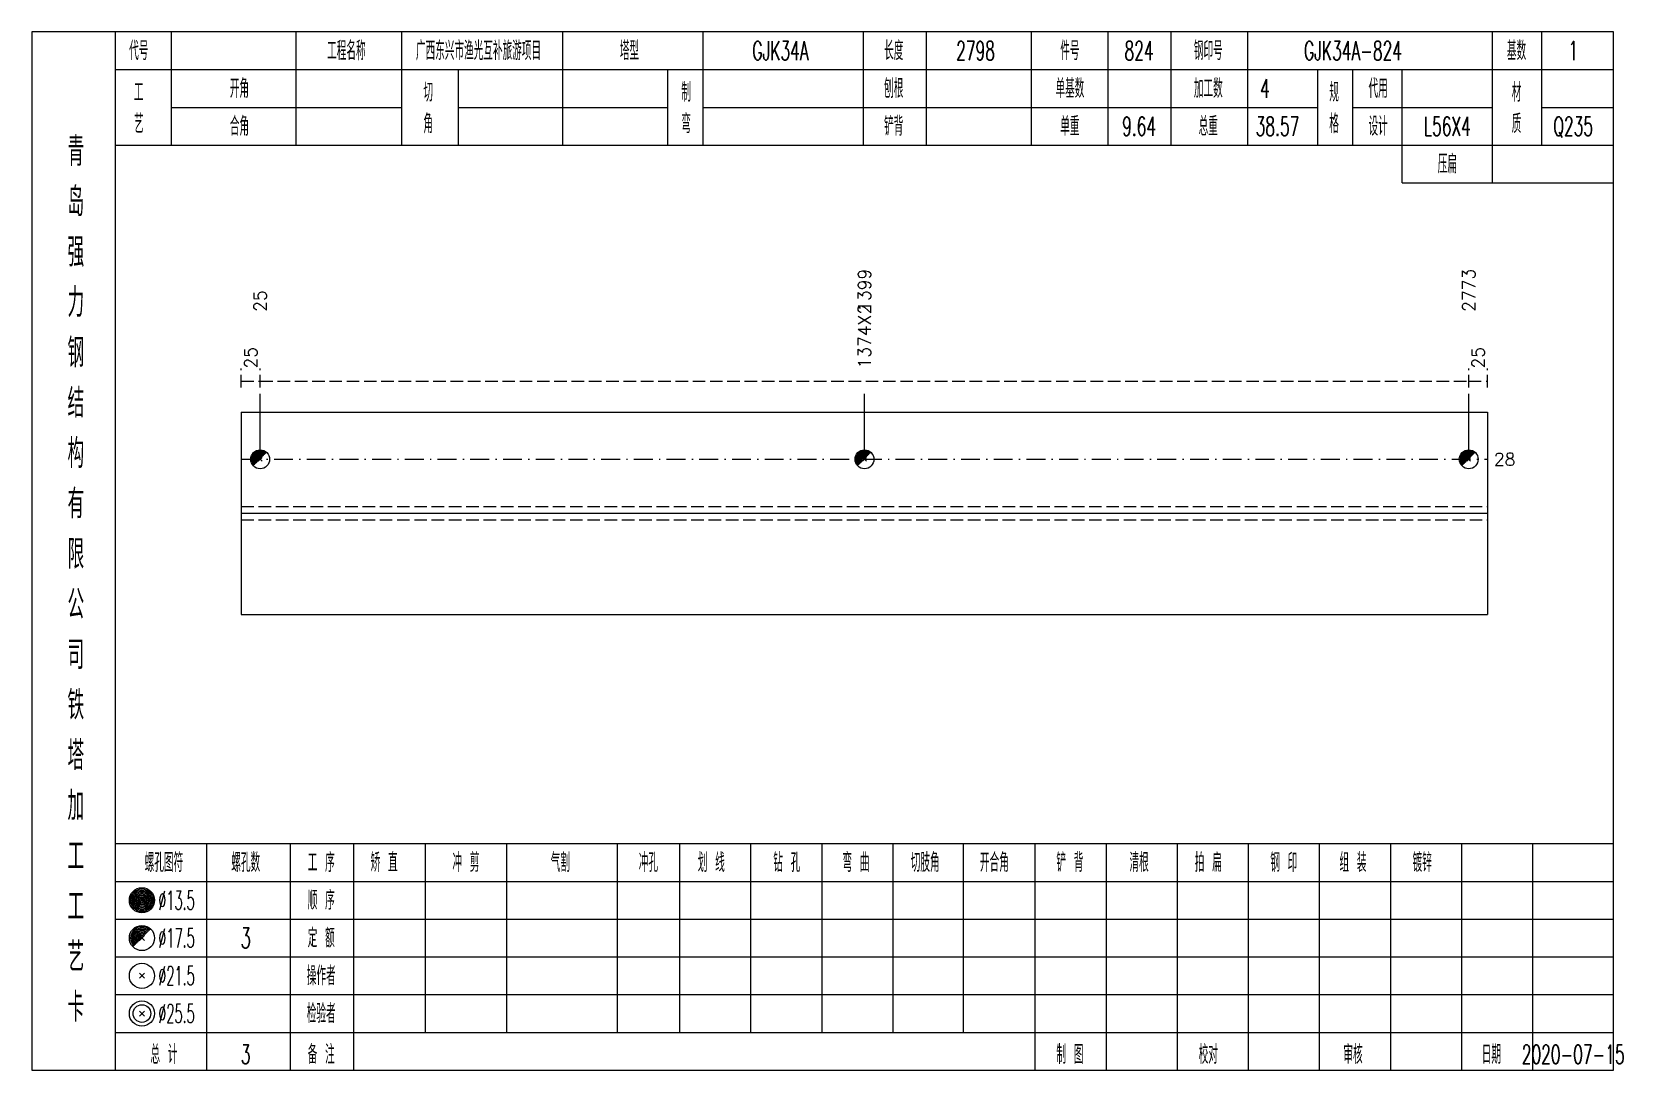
# Model space of a CAD drawing. Extents: x 0 to 2606, y -377 to 6479.
# Drawn here: x 1045.6 to 1298.5, y 2800 to 2965 of the extents above; entities that cross this region are included whole.
import ezdxf
from ezdxf.enums import TextEntityAlignment as Align

# ---------------------------------------------------------------- set-up
doc = ezdxf.new("R2010")
doc.units = 0
doc.header["$MEASUREMENT"] = 0
doc.linetypes.add('一点画线', pattern=[5.2, 3, -1, 0.2, -1])
doc.linetypes.add('虚线', pattern=[2.75, 2, -0.75])
doc.layers.get('0').update_dxf_attribs({"linetype": 'CONTINUOUS', "lineweight": 25})
doc.layers.add('1', color=7, linetype='CONTINUOUS', lineweight=25)
doc.layers.add('4', color=7, linetype='CONTINUOUS', lineweight=25)
doc.styles.get("Standard").update_dxf_attribs({"font": 'simplex.shx', "width": 0.7, "height": 3, "bigfont": 'gbhzfs.shx'})

msp = doc.modelspace()

# ---------------------------------------------------------------- texts
at = {"color": 7, "linetype": 'Continuous', "lineweight": 13}
for s, p in [('1399', (1177.95, 2920.5)), ('2773', (1274, 2920.5)), ('25', (1081.9, 2920.5))]:
    msp.add_text(s, height=2, rotation=90, dxfattribs=at).set_placement(p, align=Align.MIDDLE_LEFT)
at = {"color": 8, "linetype": 'Continuous', "lineweight": 9}
for s, p in [('1374X2', (1177.95, 2911.5)), ('25', (1080.4, 2911.5)), ('25', (1275.5, 2911.5))]:
    msp.add_text(s, height=2, rotation=90, dxfattribs=at).set_placement(p, align=Align.MIDDLE_LEFT)
at = {"color": 7, "linetype": 'Continuous', "lineweight": 13}
msp.add_text('28', height=2, dxfattribs=at).set_placement((1278, 2897.07), align=Align.MIDDLE_LEFT)
at = {"layer": '4', "color": 1, "linetype": 'Continuous', "lineweight": 13}
for s, height, width, p in [('代号', 3, 0.6, (1062.6, 2962)), ('工程名称', 3, 0.6, (1095.6, 2962)), ('广西东兴市渔光互补旅游项目', 3, 0.6, (1116.6, 2962)), ('塔型', 3, 0.6, (1140.6, 2962)), ('GJK34A', 3, 0.6, (1164.6, 2962)), ('长度', 3, 0.6, (1182.6, 2962)), ('2798', 3, 0.6, (1195.6, 2962)), ('件号', 3, 0.6, (1210.6, 2962)), ('824', 3, 0.6, (1221.6, 2962)), ('钢印号', 3, 0.6, (1232.6, 2962)), ('GJK34A-824', 3, 0.6, (1255.6, 2962)), ('基数', 3, 0.6, (1281.6, 2962)), ('1', 3, 0.6, (1290.6, 2962)), ('开角', 3, 0.6, (1078.6, 2956)), ('切', 3, 0.6, (1108.6, 2955.4)), ('制', 3, 0.6, (1149.6, 2955.4)), ('刨根', 3, 0.6, (1182.6, 2956)), ('单基数', 3, 0.6, (1210.6, 2956)), ('加工数', 3, 0.6, (1232.6, 2956)), ('4', 3, 0.6, (1241.6, 2956)), ('规', 3, 0.6, (1252.6, 2955.4)), ('代用', 3, 0.6, (1259.6, 2956)), ('材', 3, 0.6, (1281.6, 2955.4)), ('工', 3, 0.6, (1062.6, 2955.4)), ('艺', 3, 0.6, (1062.6, 2950.4)), ('角', 3, 0.6, (1108.6, 2950.4)), ('弯', 3, 0.6, (1149.6, 2950.4)), ('格', 3, 0.6, (1252.6, 2950.4)), ('质', 3, 0.6, (1281.6, 2950.4)), ('合角', 3, 0.6, (1078.6, 2950)), ('铲背', 3, 0.6, (1182.6, 2950)), ('单重', 3, 0.6, (1210.6, 2950)), ('9.64', 3, 0.6, (1221.6, 2950)), ('总重', 3, 0.6, (1232.6, 2950)), ('38.57', 3, 0.6, (1243.6, 2950)), ('设计', 3, 0.6, (1259.6, 2950)), ('L56X4', 3, 0.6, (1270.6, 2950)), ('Q235', 3, 0.6, (1290.6, 2950)), ('青', 4.6, 0.8, (1052.6, 2946)), ('压扁', 3, 0.6, (1270.6, 2944)), ('岛', 4.6, 0.8, (1052.6, 2938)), ('强', 4.6, 0.8, (1052.6, 2930)), ('力', 4.6, 0.8, (1052.6, 2922)), ('钢', 4.6, 0.8, (1052.6, 2914)), ('结', 4.6, 0.8, (1052.6, 2906)), ('构', 4.6, 0.8, (1052.6, 2898)), ('有', 4.6, 0.8, (1052.6, 2890)), ('限', 4.6, 0.8, (1052.6, 2882)), ('公', 4.6, 0.8, (1052.6, 2874)), ('司', 4.6, 0.8, (1052.6, 2866)), ('铁', 4.6, 0.8, (1052.6, 2858)), ('塔', 4.6, 0.8, (1052.6, 2850)), ('加', 4.6, 0.8, (1052.6, 2842)), ('工', 4.6, 0.8, (1052.6, 2834)), ('螺孔图符', 3, 0.6, (1066.6, 2833)), ('螺孔数', 3, 0.6, (1079.6, 2833)), ('工 序', 3, 0.6, (1091.6, 2833)), ('矫 直', 3, 0.6, (1101.6, 2833)), ('冲 剪', 3, 0.6, (1114.6, 2833)), ('气割', 3, 0.6, (1129.6, 2833)), ('冲孔', 3, 0.6, (1143.6, 2833)), ('划 线', 3, 0.6, (1153.6, 2833)), ('钻 孔', 3, 0.6, (1165.6, 2833)), ('弯 曲', 3, 0.6, (1176.6, 2833)), ('切肢角', 3, 0.6, (1187.6, 2833)), ('开合角', 3, 0.6, (1198.6, 2833)), ('铲 背', 3, 0.6, (1210.6, 2833)), ('清根', 3, 0.6, (1221.6, 2833)), ('拍 扁', 3, 0.6, (1232.6, 2833)), ('钢 印', 3, 0.6, (1244.6, 2833)), ('组 装', 3, 0.6, (1255.6, 2833)), ('镀锌', 3, 0.6, (1266.6, 2833)), ('工', 4.6, 0.8, (1052.6, 2826)), ('%%C13.5', 3, 0.5, (1068.6, 2827)), ('顺 序', 3, 0.6, (1091.6, 2827)), ('艺', 4.6, 0.8, (1052.6, 2818)), ('%%C17.5', 3, 0.5, (1068.6, 2821)), ('3', 3.2, 0.6, (1079.6, 2821)), ('定 额', 3, 0.6, (1091.6, 2821)), ('%%C21.5', 3, 0.5, (1068.6, 2815)), ('操作者', 3, 0.6, (1091.6, 2815)), ('卡', 4.6, 0.8, (1052.6, 2810)), ('%%C25.5', 3, 0.5, (1068.6, 2809)), ('检验者', 3, 0.6, (1091.6, 2809)), ('总 计', 3, 0.6, (1066.6, 2802.5)), ('3', 3, 0.6, (1079.6, 2802.5)), ('备 注', 3, 0.6, (1091.6, 2802.5)), ('制 图', 3, 0.6, (1210.6, 2802.5)), ('校对', 3, 0.6, (1232.6, 2802.5)), ('审核', 3, 0.6, (1255.6, 2802.5)), ('日期', 3, 0.6, (1277.6, 2802.5)), ('2020-07-15', 3, 0.6, (1290.6, 2802.5))]:
    msp.add_text(s, height=height, dxfattribs=dict(at, width=width)).set_placement(p, align=Align.MIDDLE_CENTER)

# ---------------------------------------------------------------- linework, layer by layer
at = {"color": 8, "linetype": '虚线', "lineweight": 9}
for p, q in [((1078.9, 2908.5), (1078.9, 2911.5)), ((1081.9, 2908.5), (1081.9, 2911.5)), ((1081.9, 2908.5), (1081.9, 2911.5)), ((1274, 2908.5), (1274, 2911.5)), ((1274, 2908.5), (1274, 2911.5)), ((1277, 2908.5), (1277, 2911.5)), ((1078.9, 2909.5), (1081.9, 2909.5)), ((1081.9, 2909.5), (1274, 2909.5)), ((1274, 2909.5), (1277, 2909.5))]:
    msp.add_line(p, q, dxfattribs=at)
at = {"color": 7, "linetype": 'Continuous', "lineweight": 13}
for p, q in [((1081.9, 2897.07), (1081.9, 2907.5)), ((1177.95, 2897.07), (1177.95, 2907.5)), ((1274, 2897.07), (1274, 2907.5))]:
    msp.add_line(p, q, dxfattribs=at)
at = {"color": 7, "linetype": 'Continuous', "lineweight": 18}
for p, q in [((1078.9, 2904.57), (1078.9, 2872.43)), ((1078.9, 2904.57), (1277, 2904.57)), ((1277, 2904.57), (1277, 2872.43)), ((1078.9, 2888.5), (1277, 2888.5))]:
    msp.add_line(p, q, dxfattribs=at)
at = {"color": 3, "linetype": '一点画线', "lineweight": 13}
msp.add_line((1078.9, 2897.07), (1277, 2897.07), dxfattribs=at)
at = {"color": 7, "linetype": 'Continuous', "lineweight": 0}
for p, q in [((1081.6, 2896.77), (1082.2, 2897.37)), ((1081.6, 2897.37), (1082.2, 2896.77)), ((1177.65, 2896.77), (1178.25, 2897.37)), ((1177.65, 2897.37), (1178.25, 2896.77)), ((1273.7, 2896.77), (1274.3, 2897.37)), ((1273.7, 2897.37), (1274.3, 2896.77))]:
    msp.add_line(p, q, dxfattribs=at)
at = {"color": 1, "linetype": '虚线', "lineweight": 18}
for p, q in [((1078.9, 2889.57), (1277, 2889.57)), ((1078.9, 2887.43), (1277, 2887.43))]:
    msp.add_line(p, q, dxfattribs=at)
at = {"color": 7, "linetype": 'Continuous', "lineweight": 13}
for centre in [(1081.9, 2897.07), (1177.95, 2897.07), (1274, 2897.07)]:
    msp.add_circle(centre, 1.5, dxfattribs=at)
for centre, radius in [((1081.9, 2897.07), 1.35), ((1081.9, 2897.07), 1.2), ((1081.9, 2897.07), 1.05), ((1081.9, 2897.07), 0.9), ((1081.9, 2897.07), 0.75), ((1081.9, 2897.07), 0.6), ((1081.9, 2897.07), 0.45), ((1081.9, 2897.07), 0.3), ((1081.9, 2897.07), 0.15), ((1177.95, 2897.07), 1.35), ((1177.95, 2897.07), 1.2), ((1177.95, 2897.07), 1.05), ((1177.95, 2897.07), 0.9), ((1177.95, 2897.07), 0.75), ((1177.95, 2897.07), 0.6), ((1177.95, 2897.07), 0.45), ((1177.95, 2897.07), 0.3), ((1177.95, 2897.07), 0.15), ((1274, 2897.07), 1.35), ((1274, 2897.07), 1.2), ((1274, 2897.07), 1.05), ((1274, 2897.07), 0.9), ((1274, 2897.07), 0.75), ((1274, 2897.07), 0.6), ((1274, 2897.07), 0.45), ((1274, 2897.07), 0.3), ((1274, 2897.07), 0.15)]:
    msp.add_arc(centre, radius, 45, 225, dxfattribs=at)
at = {"layer": '1', "color": 7, "linetype": 'Continuous', "lineweight": 18}
msp.add_line((1078.9, 2872.43), (1277, 2872.43), dxfattribs=at)
at = {"layer": '4', "color": 1, "linetype": 'Continuous', "lineweight": 18}
for p, q in [((1058.9, 2800), (1058.9, 2965)), ((1067.8, 2947), (1067.8, 2965)), ((1087.6, 2947), (1087.6, 2965)), ((1104.4, 2947), (1104.4, 2965)), ((1130, 2947), (1130, 2965)), ((1152.3, 2947), (1152.3, 2965)), ((1177.8, 2947), (1177.8, 2965)), ((1187.8, 2947), (1187.8, 2965)), ((1204.5, 2947), (1204.5, 2965)), ((1216.7, 2947), (1216.7, 2965)), ((1226.7, 2947), (1226.7, 2965)), ((1238.9, 2947), (1238.9, 2965)), ((1277.8, 2941), (1277.8, 2965)), ((1285.6, 2947), (1285.6, 2965)), ((1058.9, 2959), (1297, 2959)), ((1113.4, 2947), (1113.4, 2959)), ((1146.7, 2947), (1146.7, 2959)), ((1250, 2947), (1250, 2959)), ((1255.6, 2947), (1255.6, 2959)), ((1263.4, 2941), (1263.4, 2959)), ((1067.8, 2953), (1104.4, 2953)), ((1113.4, 2953), (1146.7, 2953)), ((1152.3, 2953), (1250, 2953)), ((1255.6, 2953), (1277.8, 2953)), ((1285.6, 2953), (1297, 2953)), ((1058.9, 2947), (1297, 2947)), ((1263.4, 2941), (1297, 2941)), ((1058.9, 2836), (1297, 2836)), ((1073.4, 2800), (1073.4, 2836)), ((1086.7, 2800), (1086.7, 2836)), ((1096.8, 2800), (1096.8, 2836)), ((1108.2, 2806), (1108.2, 2836)), ((1121.1, 2806), (1121.1, 2836)), ((1138.7, 2806), (1138.7, 2836)), ((1148.6, 2806), (1148.6, 2836)), ((1159.9, 2806), (1159.9, 2836)), ((1171.2, 2806), (1171.2, 2836)), ((1182.5, 2806), (1182.5, 2836)), ((1193.7, 2806), (1193.7, 2836)), ((1205.1, 2806), (1205.1, 2836)), ((1216.4, 2806), (1216.4, 2836)), ((1227.7, 2806), (1227.7, 2836)), ((1239, 2806), (1239, 2836)), ((1250.3, 2806), (1250.3, 2836)), ((1261.6, 2806), (1261.6, 2836)), ((1272.9, 2806), (1272.9, 2836)), ((1284.2, 2806), (1284.2, 2836)), ((1058.9, 2830), (1297, 2830)), ((1058.9, 2824), (1297, 2824)), ((1058.9, 2818), (1297, 2818)), ((1058.9, 2812), (1297, 2812)), ((1058.9, 2806), (1297, 2806)), ((1205.1, 2800), (1205.1, 2806)), ((1216.4, 2800), (1216.4, 2806)), ((1227.7, 2800), (1227.7, 2806)), ((1239, 2800), (1239, 2806)), ((1250.3, 2800), (1250.3, 2806)), ((1261.6, 2800), (1261.6, 2806)), ((1272.9, 2800), (1272.9, 2806)), ((1284.2, 2800), (1284.2, 2806))]:
    msp.add_line(p, q, dxfattribs=at)
at = {"layer": '4', "color": 7, "linetype": 'Continuous', "lineweight": 13}
for p, q in [((1062.9, 2826.8), (1063.3, 2827.2)), ((1063.3, 2826.8), (1062.9, 2827.2)), ((1062.7, 2814.6), (1063.5, 2815.4)), ((1063.5, 2814.6), (1062.7, 2815.4)), ((1062.7, 2808.6), (1063.5, 2809.4)), ((1063.5, 2808.6), (1062.7, 2809.4))]:
    msp.add_line(p, q, dxfattribs=at)
at = {"layer": '4', "color": 7, "linetype": 'Continuous', "lineweight": 0}
for p, q in [((1062.7, 2820.6), (1063.5, 2821.4)), ((1062.7, 2821.4), (1063.5, 2820.6))]:
    msp.add_line(p, q, dxfattribs=at)
at = {"layer": '4', "color": 1, "linetype": 'Continuous', "lineweight": 18}
msp.add_lwpolyline([(1045.6, 2965), (1045.6, 2800), (1297, 2800), (1297, 2965)], close=True, dxfattribs=at)
at = {"layer": '4', "color": 7, "linetype": 'Continuous', "lineweight": 13}
for centre, radius in [((1063.1, 2827), 2), ((1063.1, 2827), 1.8), ((1063.1, 2827), 1.6), ((1063.1, 2827), 1.4), ((1063.1, 2827), 1.2), ((1063.1, 2827), 1), ((1063.1, 2827), 0.8), ((1063.1, 2827), 0.6), ((1063.1, 2827), 0.4), ((1063.1, 2827), 0.2), ((1063.1, 2821), 2), ((1063.1, 2815), 2), ((1063.1, 2809), 2), ((1063.1, 2809), 1.4)]:
    msp.add_circle(centre, radius, dxfattribs=at)
for radius in [1.8, 1.6, 1.4, 1.2, 1, 0.8, 0.6, 0.4, 0.2]:
    msp.add_arc((1063.1, 2821), radius, 45, 225, dxfattribs=at)

msp.set_redraw_order([(e.dxf.handle, doc.entitydb.next_handle()) for e in msp.query("TEXT MTEXT ATTDEF DIMENSION ARC_DIMENSION")])  # texts and dimensions are drawn at this point

doc.saveas('drawing.dxf')
